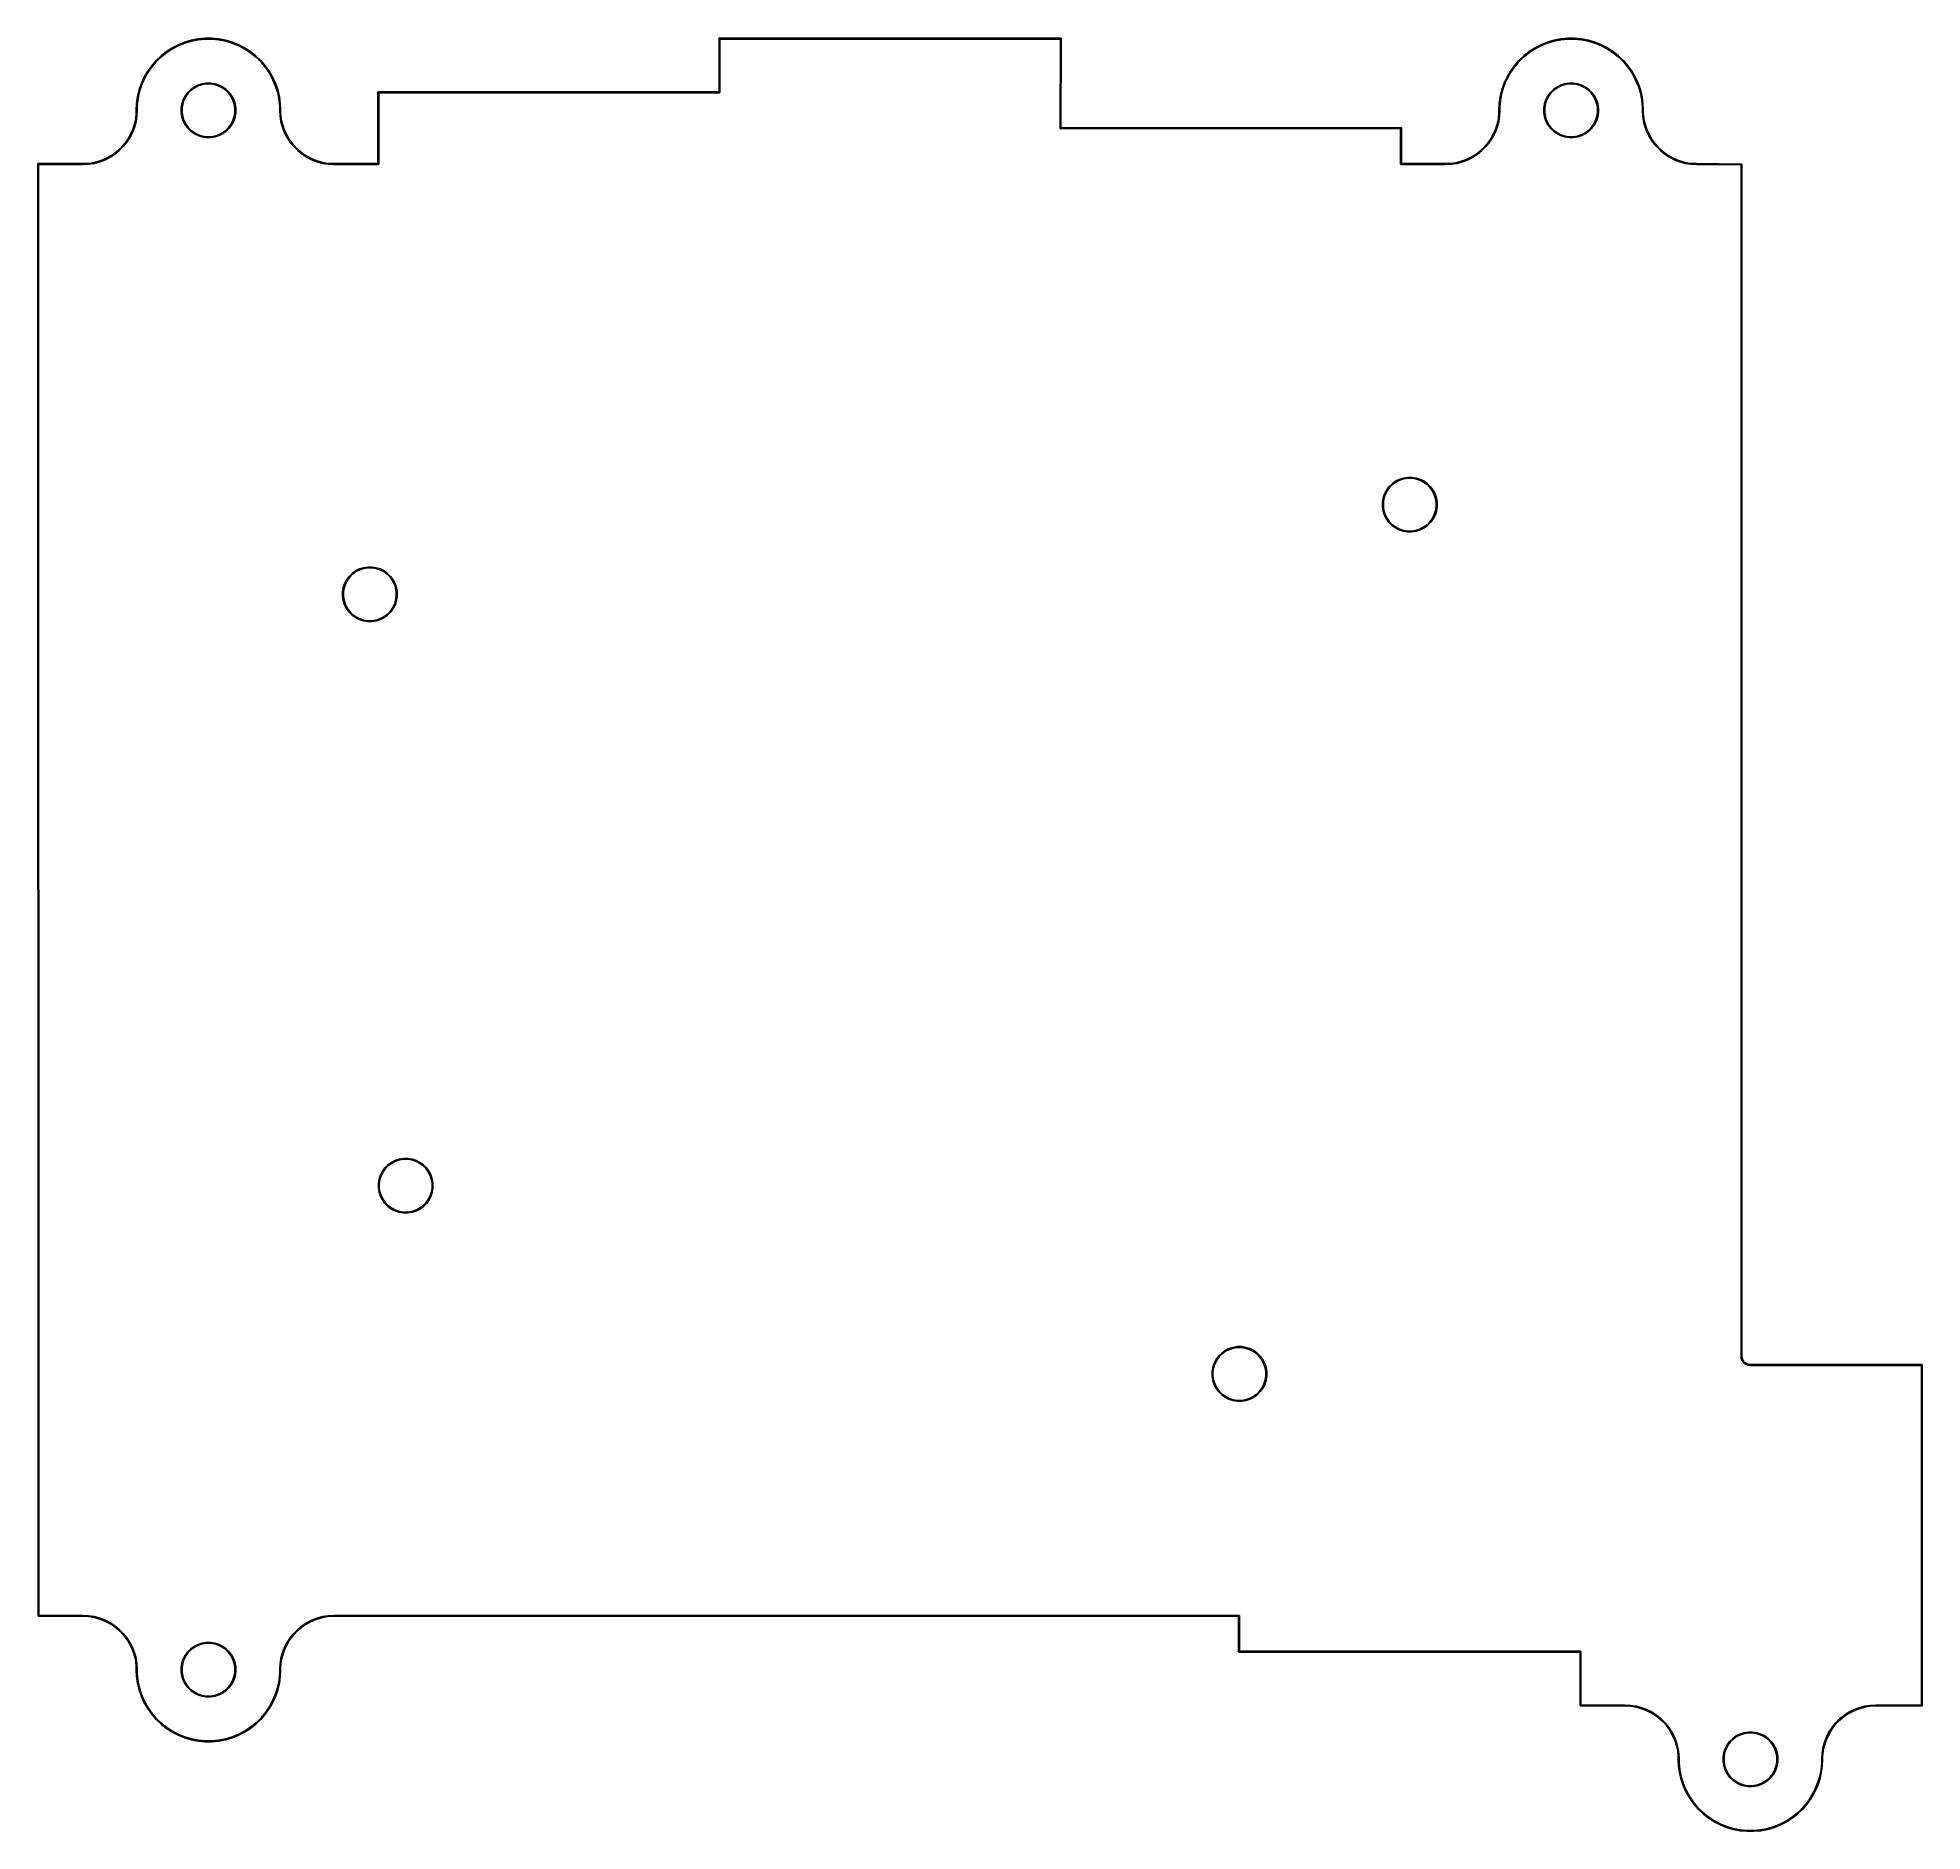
# Model space of a CAD drawing. Header units: millimetres. Extents: x 65 to 170, y -149 to -48.
import ezdxf

# ---------------------------------------------------------------- set-up
doc = ezdxf.new("R2010")
doc.units = ezdxf.units.MM
doc.layers.add('Edge.Cuts', color=254, linetype='CONTINUOUS', true_color=0xd0d2cd)

msp = doc.modelspace()

# ---------------------------------------------------------------- linework, layer by layer
at = {"layer": 'Edge.Cuts', "linetype": 'CONTINUOUS'}
for p, q in [((72.129239, -49.303399), (71.827334, -49.551167)), ((71.864186, -49.458108), (72.165271, -49.221332)), ((72.453977, -49.086417), (72.129239, -49.303399)), ((72.165271, -49.221332), (72.4875, -49.014248)), ((72.798419, -48.902309), (72.453977, -49.086417)), ((72.4875, -49.014248), (72.827955, -48.838731)), ((73.159248, -48.752849), (72.798419, -48.902309)), ((72.827955, -48.838731), (73.183551, -48.696372)), ((73.532989, -48.639475), (73.159248, -48.752849)), ((73.183551, -48.696372), (73.55107, -48.588458)), ((73.916043, -48.563281), (73.532989, -48.639475)), ((73.55107, -48.588458), (73.927183, -48.515969)), ((74.304721, -48.525), (73.916043, -48.563281)), ((73.927183, -48.515969), (74.308483, -48.479559)), ((74.695279, -48.525), (74.304721, -48.525)), ((74.308483, -48.479559), (74.691517, -48.479559)), ((74.691517, -48.479559), (75.072817, -48.515969)), ((75.083957, -48.563281), (74.695279, -48.525)), ((75.072817, -48.515969), (75.44893, -48.588458)), ((75.467011, -48.639475), (75.083957, -48.563281)), ((75.44893, -48.588458), (75.816449, -48.696372)), ((75.840752, -48.752849), (75.467011, -48.639475)), ((75.816449, -48.696372), (76.172045, -48.838731)), ((76.201581, -48.902309), (75.840752, -48.752849)), ((76.172045, -48.838731), (76.5125, -49.014248)), ((76.546023, -49.086417), (76.201581, -48.902309)), ((76.5125, -49.014248), (76.834729, -49.221332)), ((76.870761, -49.303399), (76.546023, -49.086417)), ((76.834729, -49.221332), (77.135814, -49.458108)), ((77.172666, -49.551167), (76.870761, -49.303399)), ((102.975, -48.47), (102.976903, -48.460433)), ((102.975, -51.475), (102.975, -48.47)), ((102.976903, -48.460433), (102.990433, -48.446903)), ((102.990433, -48.446903), (103.009567, -48.446903)), ((103.009567, -48.446903), (103.023097, -48.460433)), ((103.023097, -48.460433), (103.025, -48.47)), ((103.025, -48.47), (103.025, -48.475)), ((103.025, -48.475), (122.022325, -48.475)), ((103.025, -48.525), (103.025, -51.5)), ((122.01486, -48.525), (103.025, -48.525)), ((121.995, -53.4999), (122.01486, -48.525)), ((122.022325, -48.475), (122.030525, -48.466865)), ((122.030525, -48.466865), (122.049659, -48.466941)), ((122.065, -48.4901), (122.0451, -53.474986)), ((122.049659, -48.466941), (122.063135, -48.480525)), ((122.063135, -48.480525), (122.065, -48.4901)), ((148.129239, -49.303399), (147.827334, -49.551167)), ((147.864186, -49.458108), (148.165271, -49.221332)), ((148.453977, -49.086417), (148.129239, -49.303399)), ((148.165271, -49.221332), (148.4875, -49.014248)), ((148.798419, -48.902309), (148.453977, -49.086417)), ((148.4875, -49.014248), (148.827955, -48.838731)), ((149.159248, -48.752849), (148.798419, -48.902309)), ((148.827955, -48.838731), (149.183551, -48.696372)), ((149.532989, -48.639475), (149.159248, -48.752849)), ((149.183551, -48.696372), (149.55107, -48.588458)), ((149.916043, -48.563281), (149.532989, -48.639475)), ((149.55107, -48.588458), (149.927183, -48.515969)), ((150.304721, -48.525), (149.916043, -48.563281)), ((149.927183, -48.515969), (150.308483, -48.479559)), ((150.695279, -48.525), (150.304721, -48.525)), ((150.308483, -48.479559), (150.691517, -48.479559)), ((150.691517, -48.479559), (151.072817, -48.515969)), ((151.083957, -48.563281), (150.695279, -48.525)), ((151.072817, -48.515969), (151.44893, -48.588458)), ((151.467011, -48.639475), (151.083957, -48.563281)), ((151.44893, -48.588458), (151.816449, -48.696372)), ((151.840752, -48.752849), (151.467011, -48.639475)), ((151.816449, -48.696372), (152.172045, -48.838731)), ((152.201581, -48.902309), (151.840752, -48.752849)), ((152.172045, -48.838731), (152.5125, -49.014248)), ((152.546023, -49.086417), (152.201581, -48.902309)), ((152.5125, -49.014248), (152.834729, -49.221332)), ((152.870761, -49.303399), (152.546023, -49.086417)), ((152.834729, -49.221332), (153.135814, -49.458108)), ((153.172666, -49.551167), (152.870761, -49.303399)), ((70.922437, -50.655638), (71.113955, -50.323921)), ((71.303399, -50.129239), (71.086417, -50.453977)), ((71.113955, -50.323921), (71.336136, -50.01191)), ((71.551167, -49.827334), (71.303399, -50.129239)), ((71.336136, -50.01191), (71.58697, -49.722432)), ((71.827334, -49.551167), (71.551167, -49.827334)), ((71.58697, -49.722432), (71.864186, -49.458108)), ((77.135814, -49.458108), (77.41303, -49.722432)), ((77.448833, -49.827334), (77.172666, -49.551167)), ((77.41303, -49.722432), (77.663864, -50.01191)), ((77.696601, -50.129239), (77.448833, -49.827334)), ((77.663864, -50.01191), (77.886045, -50.323921)), ((77.913583, -50.453977), (77.696601, -50.129239)), ((77.886045, -50.323921), (78.077563, -50.655638)), ((146.922437, -50.655638), (147.113955, -50.323921)), ((147.303399, -50.129239), (147.086417, -50.453977)), ((147.113955, -50.323921), (147.336136, -50.01191)), ((147.551167, -49.827334), (147.303399, -50.129239)), ((147.336136, -50.01191), (147.58697, -49.722432)), ((147.827334, -49.551167), (147.551167, -49.827334)), ((147.58697, -49.722432), (147.864186, -49.458108)), ((153.135814, -49.458108), (153.41303, -49.722432)), ((153.448833, -49.827334), (153.172666, -49.551167)), ((153.41303, -49.722432), (153.663864, -50.01191)), ((153.696601, -50.129239), (153.448833, -49.827334)), ((153.663864, -50.01191), (153.886045, -50.323921)), ((153.913583, -50.453977), (153.696601, -50.129239)), ((153.886045, -50.323921), (154.077563, -50.655638)), ((70.547737, -51.738264), (70.638041, -51.366026)), ((70.638041, -51.366026), (70.763319, -51.004059)), ((70.752849, -51.159248), (70.639475, -51.532989)), ((70.902309, -50.798419), (70.752849, -51.159248)), ((70.763319, -51.004059), (70.922437, -50.655638)), ((71.086417, -50.453977), (70.902309, -50.798419)), ((73.340381, -51.509592), (73.509592, -51.340381)), ((73.539102, -51.374933), (73.374933, -51.539102)), ((73.509592, -51.340381), (73.70319, -51.199724)), ((73.726932, -51.238467), (73.539102, -51.374933)), ((73.70319, -51.199724), (73.916408, -51.091084)), ((73.933797, -51.133064), (73.726932, -51.238467)), ((73.916408, -51.091084), (74.143996, -51.017136)), ((74.154603, -51.061319), (73.933797, -51.133064)), ((74.143996, -51.017136), (74.38035, -50.979701)), ((74.383915, -51.025), (74.154603, -51.061319)), ((74.38035, -50.979701), (74.61965, -50.979701)), ((74.616085, -51.025), (74.383915, -51.025)), ((74.845397, -51.061319), (74.616085, -51.025)), ((74.61965, -50.979701), (74.856004, -51.017136)), ((75.066203, -51.133064), (74.845397, -51.061319)), ((74.856004, -51.017136), (75.083592, -51.091084)), ((75.273068, -51.238467), (75.066203, -51.133064)), ((75.083592, -51.091084), (75.29681, -51.199724)), ((75.460898, -51.374933), (75.273068, -51.238467)), ((75.29681, -51.199724), (75.490408, -51.340381)), ((75.625067, -51.539102), (75.460898, -51.374933)), ((75.490408, -51.340381), (75.659619, -51.509592)), ((78.097691, -50.798419), (77.913583, -50.453977)), ((78.077563, -50.655638), (78.236681, -51.004059)), ((78.247151, -51.159248), (78.097691, -50.798419)), ((78.236681, -51.004059), (78.361959, -51.366026)), ((78.360525, -51.532989), (78.247151, -51.159248)), ((78.361959, -51.366026), (78.452263, -51.738264)), ((83.945, -51.5), (83.946903, -51.490433)), ((83.945, -55.475), (83.945, -51.5)), ((83.946903, -51.490433), (83.960433, -51.476903)), ((83.960433, -51.476903), (83.97, -51.475)), ((83.97, -51.475), (102.975, -51.475)), ((103.025, -51.5), (103.023097, -51.509567)), ((146.547737, -51.738264), (146.638041, -51.366026)), ((146.638041, -51.366026), (146.763319, -51.004059)), ((146.752849, -51.159248), (146.639475, -51.532989)), ((146.902309, -50.798419), (146.752849, -51.159248)), ((146.763319, -51.004059), (146.922437, -50.655638)), ((147.086417, -50.453977), (146.902309, -50.798419)), ((149.340381, -51.509592), (149.509592, -51.340381)), ((149.539102, -51.374933), (149.374933, -51.539102)), ((149.509592, -51.340381), (149.70319, -51.199724)), ((149.726932, -51.238467), (149.539102, -51.374933)), ((149.70319, -51.199724), (149.916408, -51.091084)), ((149.933797, -51.133064), (149.726932, -51.238467)), ((149.916408, -51.091084), (150.143996, -51.017136)), ((150.154603, -51.061319), (149.933797, -51.133064)), ((150.143996, -51.017136), (150.38035, -50.979701)), ((150.383915, -51.025), (150.154603, -51.061319)), ((150.38035, -50.979701), (150.61965, -50.979701)), ((150.616085, -51.025), (150.383915, -51.025)), ((150.845397, -51.061319), (150.616085, -51.025)), ((150.61965, -50.979701), (150.856004, -51.017136)), ((151.066203, -51.133064), (150.845397, -51.061319)), ((150.856004, -51.017136), (151.083592, -51.091084)), ((151.273068, -51.238467), (151.066203, -51.133064)), ((151.083592, -51.091084), (151.29681, -51.199724)), ((151.460898, -51.374933), (151.273068, -51.238467)), ((151.29681, -51.199724), (151.490408, -51.340381)), ((151.625067, -51.539102), (151.460898, -51.374933)), ((151.490408, -51.340381), (151.659619, -51.509592)), ((154.097691, -50.798419), (153.913583, -50.453977)), ((154.077563, -50.655638), (154.236681, -51.004059)), ((154.247151, -51.159248), (154.097691, -50.798419)), ((154.236681, -51.004059), (154.361959, -51.366026)), ((154.360525, -51.532989), (154.247151, -51.159248)), ((154.361959, -51.366026), (154.452263, -51.738264)), ((70.475, -52.5), (70.493226, -52.117399)), ((70.475, -52.655913), (70.475, -52.5)), ((70.493226, -52.117399), (70.547737, -51.738264)), ((70.525, -52.5), (70.508429, -52.816199)), ((70.563281, -51.916043), (70.525, -52.304721)), ((70.525, -52.304721), (70.525, -52.5)), ((70.639475, -51.532989), (70.563281, -51.916043)), ((72.979701, -52.38035), (73.017136, -52.143996)), ((72.979701, -52.383915), (72.979701, -52.38035)), ((72.979701, -52.61965), (72.979701, -52.383915)), ((73.017136, -52.143996), (73.091084, -51.916408)), ((73.061319, -52.154603), (73.025, -52.383915)), ((73.025, -52.383915), (73.025, -52.616085)), ((73.133064, -51.933797), (73.061319, -52.154603)), ((73.091084, -51.916408), (73.199724, -51.70319)), ((73.238467, -51.726932), (73.133064, -51.933797)), ((73.199724, -51.70319), (73.340381, -51.509592)), ((73.374933, -51.539102), (73.238467, -51.726932)), ((75.761533, -51.726932), (75.625067, -51.539102)), ((75.659619, -51.509592), (75.800276, -51.70319)), ((75.866936, -51.933797), (75.761533, -51.726932)), ((75.800276, -51.70319), (75.908916, -51.916408)), ((75.938681, -52.154603), (75.866936, -51.933797)), ((75.908916, -51.916408), (75.982864, -52.143996)), ((75.975, -52.383915), (75.938681, -52.154603)), ((75.975, -52.616085), (75.975, -52.383915)), ((75.982864, -52.143996), (76.020299, -52.38035)), ((76.020299, -52.38035), (76.020299, -52.61965)), ((78.436719, -51.916043), (78.360525, -51.532989)), ((78.475, -52.304721), (78.436719, -51.916043)), ((78.452263, -51.738264), (78.506774, -52.117399)), ((78.475, -52.5), (78.475, -52.304721)), ((78.491571, -52.816199), (78.475, -52.5)), ((78.506774, -52.117399), (78.525, -52.5)), ((78.525, -52.5), (78.525, -52.655913)), ((103, -51.525), (83.995, -51.525)), ((83.995, -51.525), (83.995, -55.5)), ((103.009567, -51.523097), (103, -51.525)), ((103.023097, -51.509567), (103.009567, -51.523097)), ((146.475, -52.5), (146.493226, -52.117399)), ((146.475, -52.655913), (146.475, -52.5)), ((146.493226, -52.117399), (146.547737, -51.738264)), ((146.525, -52.5), (146.508429, -52.816199)), ((146.563281, -51.916043), (146.525, -52.304721)), ((146.525, -52.304721), (146.525, -52.5)), ((146.639475, -51.532989), (146.563281, -51.916043)), ((148.979701, -52.38035), (149.017136, -52.143996)), ((148.979701, -52.383915), (148.979701, -52.38035)), ((148.979701, -52.61965), (148.979701, -52.383915)), ((149.017136, -52.143996), (149.091084, -51.916408)), ((149.061319, -52.154603), (149.025, -52.383915)), ((149.025, -52.383915), (149.025, -52.616085)), ((149.133064, -51.933797), (149.061319, -52.154603)), ((149.091084, -51.916408), (149.199724, -51.70319)), ((149.238467, -51.726932), (149.133064, -51.933797)), ((149.199724, -51.70319), (149.340381, -51.509592)), ((149.374933, -51.539102), (149.238467, -51.726932)), ((151.761533, -51.726932), (151.625067, -51.539102)), ((151.659619, -51.509592), (151.800276, -51.70319)), ((151.866936, -51.933797), (151.761533, -51.726932)), ((151.800276, -51.70319), (151.908916, -51.916408)), ((151.938681, -52.154603), (151.866936, -51.933797)), ((151.908916, -51.916408), (151.982864, -52.143996)), ((151.975, -52.383915), (151.938681, -52.154603)), ((151.975, -52.616085), (151.975, -52.383915)), ((151.982864, -52.143996), (152.020299, -52.38035)), ((152.020299, -52.38035), (152.020299, -52.61965)), ((154.436719, -51.916043), (154.360525, -51.532989)), ((154.475, -52.304721), (154.436719, -51.916043)), ((154.452263, -51.738264), (154.506774, -52.117399)), ((154.475, -52.5), (154.475, -52.304721)), ((154.491571, -52.816199), (154.475, -52.5)), ((154.506774, -52.117399), (154.525, -52.5)), ((154.525, -52.5), (154.525, -52.655913)), ((70.154382, -53.852475), (70.281213, -53.567608)), ((70.376946, -53.434776), (70.263475, -53.730378)), ((70.281213, -53.567608), (70.377573, -53.271043)), ((70.458896, -53.128933), (70.376946, -53.434776)), ((70.377573, -53.271043), (70.442405, -52.966031)), ((70.442405, -52.966031), (70.475, -52.655913)), ((70.508429, -52.816199), (70.458896, -53.128933)), ((73.017136, -52.856004), (72.979701, -52.61965)), ((73.091084, -53.083592), (73.017136, -52.856004)), ((73.025, -52.616085), (73.061319, -52.845397)), ((73.061319, -52.845397), (73.133064, -53.066203)), ((73.199724, -53.29681), (73.091084, -53.083592)), ((73.133064, -53.066203), (73.238467, -53.273068)), ((73.340381, -53.490408), (73.199724, -53.29681)), ((73.238467, -53.273068), (73.374933, -53.460898)), ((73.509592, -53.659619), (73.340381, -53.490408)), ((73.374933, -53.460898), (73.539102, -53.625067)), ((75.460898, -53.625067), (75.625067, -53.460898)), ((75.659619, -53.490408), (75.490408, -53.659619)), ((75.625067, -53.460898), (75.761533, -53.273068)), ((75.800276, -53.29681), (75.659619, -53.490408)), ((75.761533, -53.273068), (75.866936, -53.066203)), ((75.908916, -53.083592), (75.800276, -53.29681)), ((75.866936, -53.066203), (75.938681, -52.845397)), ((75.982864, -52.856004), (75.908916, -53.083592)), ((75.938681, -52.845397), (75.975, -52.616085)), ((76.020299, -52.61965), (75.982864, -52.856004)), ((78.541104, -53.128933), (78.491571, -52.816199)), ((78.525, -52.655913), (78.557595, -52.966031)), ((78.623054, -53.434776), (78.541104, -53.128933)), ((78.557595, -52.966031), (78.622427, -53.271043)), ((78.622427, -53.271043), (78.718787, -53.567608)), ((78.736525, -53.730378), (78.623054, -53.434776)), ((78.718787, -53.567608), (78.845618, -53.852475)), ((121.996865, -53.509475), (121.995, -53.4999)), ((121.996907, -53.509518), (121.996865, -53.509475)), ((121.996908, -53.509579), (121.996907, -53.509518)), ((122.003611, -53.516275), (121.996908, -53.509579)), ((122.010341, -53.523059), (122.003611, -53.516275)), ((122.010402, -53.523059), (122.010341, -53.523059)), ((122.010445, -53.523102), (122.010402, -53.523059)), ((122.020013, -53.525), (122.010445, -53.523102)), ((140.985, -53.515013), (122.020013, -53.525)), ((122.0451, -53.474986), (141.009987, -53.465)), ((140.985, -55.5), (140.985, -53.515013)), ((141.009987, -53.465), (141.019555, -53.466898)), ((141.019555, -53.466898), (141.01956, -53.466903)), ((141.01956, -53.466903), (141.019567, -53.466903)), ((141.019567, -53.466903), (141.026323, -53.473659)), ((141.026323, -53.473659), (141.033092, -53.480421)), ((141.033092, -53.480421), (141.033092, -53.480428)), ((141.033092, -53.480428), (141.033097, -53.480433)), ((141.033097, -53.480433), (141.035, -53.49)), ((141.035, -53.49), (141.035, -55.475)), ((146.154382, -53.852475), (146.281213, -53.567608)), ((146.376946, -53.434776), (146.263475, -53.730378)), ((146.281213, -53.567608), (146.377573, -53.271043)), ((146.458896, -53.128933), (146.376946, -53.434776)), ((146.377573, -53.271043), (146.442405, -52.966031)), ((146.442405, -52.966031), (146.475, -52.655913)), ((146.508429, -52.816199), (146.458896, -53.128933)), ((149.017136, -52.856004), (148.979701, -52.61965)), ((149.091084, -53.083592), (149.017136, -52.856004)), ((149.025, -52.616085), (149.061319, -52.845397)), ((149.061319, -52.845397), (149.133064, -53.066203)), ((149.199724, -53.29681), (149.091084, -53.083592)), ((149.133064, -53.066203), (149.238467, -53.273068)), ((149.340381, -53.490408), (149.199724, -53.29681)), ((149.238467, -53.273068), (149.374933, -53.460898)), ((149.509592, -53.659619), (149.340381, -53.490408)), ((149.374933, -53.460898), (149.539102, -53.625067)), ((151.460898, -53.625067), (151.625067, -53.460898)), ((151.659619, -53.490408), (151.490408, -53.659619)), ((151.625067, -53.460898), (151.761533, -53.273068)), ((151.800276, -53.29681), (151.659619, -53.490408)), ((151.761533, -53.273068), (151.866936, -53.066203)), ((151.908916, -53.083592), (151.800276, -53.29681)), ((151.866936, -53.066203), (151.938681, -52.845397)), ((151.982864, -52.856004), (151.908916, -53.083592)), ((151.938681, -52.845397), (151.975, -52.616085)), ((152.020299, -52.61965), (151.982864, -52.856004)), ((154.541104, -53.128933), (154.491571, -52.816199)), ((154.525, -52.655913), (154.557595, -52.966031)), ((154.623054, -53.434776), (154.541104, -53.128933)), ((154.557595, -52.966031), (154.622427, -53.271043)), ((154.622427, -53.271043), (154.718787, -53.567608)), ((154.736525, -53.730378), (154.623054, -53.434776)), ((154.718787, -53.567608), (154.845618, -53.852475)), ((69.374797, -54.815182), (69.606529, -54.606529)), ((69.748013, -54.52412), (69.52412, -54.748013)), ((69.606529, -54.606529), (69.815182, -54.374797)), ((69.947276, -54.27805), (69.748013, -54.52412)), ((69.815182, -54.374797), (69.998469, -54.122525)), ((70.119726, -54.0125), (69.947276, -54.27805)), ((69.998469, -54.122525), (70.154382, -53.852475)), ((70.263475, -53.730378), (70.119726, -54.0125)), ((73.70319, -53.800276), (73.509592, -53.659619)), ((73.539102, -53.625067), (73.726932, -53.761533)), ((73.916408, -53.908916), (73.70319, -53.800276)), ((73.726932, -53.761533), (73.933797, -53.866936)), ((74.143996, -53.982864), (73.916408, -53.908916)), ((73.933797, -53.866936), (74.154603, -53.938681)), ((74.38035, -54.020299), (74.143996, -53.982864)), ((74.154603, -53.938681), (74.383915, -53.975)), ((74.61965, -54.020299), (74.38035, -54.020299)), ((74.383915, -53.975), (74.616085, -53.975)), ((74.616085, -53.975), (74.845397, -53.938681)), ((74.856004, -53.982864), (74.61965, -54.020299)), ((74.845397, -53.938681), (75.066203, -53.866936)), ((75.083592, -53.908916), (74.856004, -53.982864)), ((75.066203, -53.866936), (75.273068, -53.761533)), ((75.29681, -53.800276), (75.083592, -53.908916)), ((75.273068, -53.761533), (75.460898, -53.625067)), ((75.490408, -53.659619), (75.29681, -53.800276)), ((78.880274, -54.0125), (78.736525, -53.730378)), ((78.845618, -53.852475), (79.001531, -54.122525)), ((79.052724, -54.27805), (78.880274, -54.0125)), ((79.001531, -54.122525), (79.184818, -54.374797)), ((79.251987, -54.52412), (79.052724, -54.27805)), ((79.184818, -54.374797), (79.393471, -54.606529)), ((79.47588, -54.748013), (79.251987, -54.52412)), ((79.393471, -54.606529), (79.625203, -54.815182)), ((145.374797, -54.815182), (145.606529, -54.606529)), ((145.748013, -54.52412), (145.52412, -54.748013)), ((145.606529, -54.606529), (145.815182, -54.374797)), ((145.947276, -54.27805), (145.748013, -54.52412)), ((145.815182, -54.374797), (145.998469, -54.122525)), ((146.119726, -54.0125), (145.947276, -54.27805)), ((145.998469, -54.122525), (146.154382, -53.852475)), ((146.263475, -53.730378), (146.119726, -54.0125)), ((149.70319, -53.800276), (149.509592, -53.659619)), ((149.539102, -53.625067), (149.726932, -53.761533)), ((149.916408, -53.908916), (149.70319, -53.800276)), ((149.726932, -53.761533), (149.933797, -53.866936)), ((150.143996, -53.982864), (149.916408, -53.908916)), ((149.933797, -53.866936), (150.154603, -53.938681)), ((150.38035, -54.020299), (150.143996, -53.982864)), ((150.154603, -53.938681), (150.383915, -53.975)), ((150.61965, -54.020299), (150.38035, -54.020299)), ((150.383915, -53.975), (150.616085, -53.975)), ((150.616085, -53.975), (150.845397, -53.938681)), ((150.856004, -53.982864), (150.61965, -54.020299)), ((150.845397, -53.938681), (151.066203, -53.866936)), ((151.083592, -53.908916), (150.856004, -53.982864)), ((151.066203, -53.866936), (151.273068, -53.761533)), ((151.29681, -53.800276), (151.083592, -53.908916)), ((151.273068, -53.761533), (151.460898, -53.625067)), ((151.490408, -53.659619), (151.29681, -53.800276)), ((154.880274, -54.0125), (154.736525, -53.730378)), ((154.845618, -53.852475), (155.001531, -54.122525)), ((155.052724, -54.27805), (154.880274, -54.0125)), ((155.001531, -54.122525), (155.184818, -54.374797)), ((155.251987, -54.52412), (155.052724, -54.27805)), ((155.184818, -54.374797), (155.393471, -54.606529)), ((155.47588, -54.748013), (155.251987, -54.52412)), ((155.393471, -54.606529), (155.625203, -54.815182)), ((64.975, -55.490006), (64.976901, -55.480439)), ((64.995, -136.500006), (64.975, -55.490006)), ((64.976901, -55.480439), (64.97694, -55.480399)), ((64.97694, -55.480399), (64.976941, -55.480341)), ((64.976941, -55.480341), (64.983728, -55.473607)), ((64.983728, -55.473607), (64.990427, -55.466905)), ((64.990427, -55.466905), (64.990484, -55.466904)), ((64.990484, -55.466904), (64.990525, -55.466865)), ((64.990525, -55.466865), (65.0001, -55.465)), ((65.0001, -55.465), (67.5001, -55.475)), ((67.4999, -55.525), (65.025006, -55.5151)), ((65.025006, -55.5151), (65.044994, -136.475)), ((67.499962, -55.524987), (67.4999, -55.525)), ((67.5, -55.525), (67.499962, -55.524987)), ((67.816199, -55.508429), (67.5, -55.525)), ((67.5001, -55.475), (67.655913, -55.475)), ((67.655913, -55.475), (67.966031, -55.442405)), ((68.128933, -55.458896), (67.816199, -55.508429)), ((67.966031, -55.442405), (68.271043, -55.377573)), ((68.434776, -55.376946), (68.128933, -55.458896)), ((68.271043, -55.377573), (68.567608, -55.281213)), ((68.730378, -55.263475), (68.434776, -55.376946)), ((68.567608, -55.281213), (68.852475, -55.154382)), ((69.0125, -55.119726), (68.730378, -55.263475)), ((68.852475, -55.154382), (69.122525, -54.998469)), ((69.27805, -54.947276), (69.0125, -55.119726)), ((69.122525, -54.998469), (69.374797, -54.815182)), ((69.52412, -54.748013), (69.27805, -54.947276)), ((79.72195, -54.947276), (79.47588, -54.748013)), ((79.625203, -54.815182), (79.877475, -54.998469)), ((79.9875, -55.119726), (79.72195, -54.947276)), ((79.877475, -54.998469), (80.147525, -55.154382)), ((80.269622, -55.263475), (79.9875, -55.119726)), ((80.147525, -55.154382), (80.432392, -55.281213)), ((80.565224, -55.376946), (80.269622, -55.263475)), ((80.432392, -55.281213), (80.728957, -55.377573)), ((80.871067, -55.458896), (80.565224, -55.376946)), ((80.728957, -55.377573), (81.033969, -55.442405)), ((81.183801, -55.508429), (80.871067, -55.458896)), ((81.033969, -55.442405), (81.344087, -55.475)), ((81.5, -55.525), (81.183801, -55.508429)), ((81.344087, -55.475), (81.5, -55.475)), ((81.5, -55.475), (83.945, -55.475)), ((83.97, -55.525), (81.5, -55.525)), ((83.979567, -55.523097), (83.97, -55.525)), ((83.993097, -55.509567), (83.979567, -55.523097)), ((83.995, -55.5), (83.993097, -55.509567)), ((140.986903, -55.509567), (140.985, -55.5)), ((141.000433, -55.523097), (140.986903, -55.509567)), ((141.01, -55.525), (141.000433, -55.523097)), ((143.5, -55.525), (141.01, -55.525)), ((141.035, -55.475), (143.5, -55.475)), ((143.5, -55.475), (143.655913, -55.475)), ((143.816199, -55.508429), (143.5, -55.525)), ((143.655913, -55.475), (143.966031, -55.442405)), ((144.128933, -55.458896), (143.816199, -55.508429)), ((143.966031, -55.442405), (144.271043, -55.377573)), ((144.434776, -55.376946), (144.128933, -55.458896)), ((144.271043, -55.377573), (144.567608, -55.281213)), ((144.730378, -55.263475), (144.434776, -55.376946)), ((144.567608, -55.281213), (144.852475, -55.154382)), ((145.0125, -55.119726), (144.730378, -55.263475)), ((144.852475, -55.154382), (145.122525, -54.998469)), ((145.27805, -54.947276), (145.0125, -55.119726)), ((145.122525, -54.998469), (145.374797, -54.815182)), ((145.52412, -54.748013), (145.27805, -54.947276)), ((155.72195, -54.947276), (155.47588, -54.748013)), ((155.625203, -54.815182), (155.877475, -54.998469)), ((155.9875, -55.119726), (155.72195, -54.947276)), ((155.877475, -54.998469), (156.147525, -55.154382)), ((156.269622, -55.263475), (155.9875, -55.119726)), ((156.147525, -55.154382), (156.432392, -55.281213)), ((156.565224, -55.376946), (156.269622, -55.263475)), ((156.432392, -55.281213), (156.728957, -55.377573)), ((156.871067, -55.458896), (156.565224, -55.376946)), ((156.728957, -55.377573), (157.033969, -55.442405)), ((157.183801, -55.508429), (156.871067, -55.458896)), ((157.033969, -55.442405), (157.344087, -55.475)), ((157.499738, -55.524986), (157.183801, -55.508429)), ((157.344087, -55.475), (157.5, -55.475)), ((157.4998, -55.524999), (157.499738, -55.524986)), ((159.975, -55.5448), (157.4998, -55.524999)), ((157.5, -55.475), (157.500075, -55.475024)), ((157.500075, -55.475024), (157.5002, -55.475001)), ((157.5002, -55.475001), (160.0002, -55.495001)), ((159.975, -119.5), (159.975, -55.5448)), ((160.0002, -55.495001), (160.009379, -55.496903)), ((160.009379, -55.496903), (160.009567, -55.496903)), ((160.009567, -55.496903), (160.009616, -55.496952)), ((160.009616, -55.496952), (160.009751, -55.49698)), ((160.009751, -55.49698), (160.016399, -55.503735)), ((160.016399, -55.503735), (160.023097, -55.510433)), ((160.023097, -55.510433), (160.023123, -55.510568)), ((160.023123, -55.510568), (160.023173, -55.510618)), ((160.023173, -55.510618), (160.023171, -55.510807)), ((160.023171, -55.510807), (160.025, -55.52)), ((160.025, -55.52), (160.025, -119.5)), ((140.199724, -73.70319), (140.340381, -73.509592)), ((140.374933, -73.539102), (140.238467, -73.726932)), ((140.340381, -73.509592), (140.509592, -73.340381)), ((140.539102, -73.374933), (140.374933, -73.539102)), ((140.509592, -73.340381), (140.70319, -73.199724)), ((140.726932, -73.238467), (140.539102, -73.374933)), ((140.70319, -73.199724), (140.916408, -73.091084)), ((140.933797, -73.133064), (140.726932, -73.238467)), ((140.916408, -73.091084), (141.143996, -73.017136)), ((141.154603, -73.061319), (140.933797, -73.133064)), ((141.143996, -73.017136), (141.38035, -72.979701)), ((141.383915, -73.025), (141.154603, -73.061319)), ((141.38035, -72.979701), (141.61965, -72.979701)), ((141.616085, -73.025), (141.383915, -73.025)), ((141.845397, -73.061319), (141.616085, -73.025)), ((141.61965, -72.979701), (141.856004, -73.017136)), ((142.066203, -73.133064), (141.845397, -73.061319)), ((141.856004, -73.017136), (142.083592, -73.091084)), ((142.273068, -73.238467), (142.066203, -73.133064)), ((142.083592, -73.091084), (142.29681, -73.199724)), ((142.460898, -73.374933), (142.273068, -73.238467)), ((142.29681, -73.199724), (142.490408, -73.340381)), ((142.625067, -73.539102), (142.460898, -73.374933)), ((142.490408, -73.340381), (142.659619, -73.509592)), ((142.761533, -73.726932), (142.625067, -73.539102)), ((142.659619, -73.509592), (142.800276, -73.70319)), ((139.979701, -74.38035), (140.017136, -74.143996)), ((139.979701, -74.383915), (139.979701, -74.38035)), ((139.979701, -74.61965), (139.979701, -74.383915)), ((140.017136, -74.856004), (139.979701, -74.61965)), ((140.017136, -74.143996), (140.091084, -73.916408)), ((140.061319, -74.154603), (140.025, -74.383915)), ((140.025, -74.383915), (140.025, -74.616085)), ((140.025, -74.616085), (140.061319, -74.845397)), ((140.133064, -73.933797), (140.061319, -74.154603)), ((140.091084, -73.916408), (140.199724, -73.70319)), ((140.238467, -73.726932), (140.133064, -73.933797)), ((142.866936, -73.933797), (142.761533, -73.726932)), ((142.800276, -73.70319), (142.908916, -73.916408)), ((142.938681, -74.154603), (142.866936, -73.933797)), ((142.908916, -73.916408), (142.982864, -74.143996)), ((142.975, -74.383915), (142.938681, -74.154603)), ((142.938681, -74.845397), (142.975, -74.616085)), ((142.975, -74.616085), (142.975, -74.383915)), ((142.982864, -74.143996), (143.020299, -74.38035)), ((143.020299, -74.61965), (142.982864, -74.856004)), ((143.020299, -74.38035), (143.020299, -74.61965)), ((140.091084, -75.083592), (140.017136, -74.856004)), ((140.061319, -74.845397), (140.133064, -75.066203)), ((140.199724, -75.29681), (140.091084, -75.083592)), ((140.133064, -75.066203), (140.238467, -75.273068)), ((140.340381, -75.490408), (140.199724, -75.29681)), ((140.238467, -75.273068), (140.374933, -75.460898)), ((140.509592, -75.659619), (140.340381, -75.490408)), ((140.374933, -75.460898), (140.539102, -75.625067)), ((140.70319, -75.800276), (140.509592, -75.659619)), ((140.539102, -75.625067), (140.726932, -75.761533)), ((142.273068, -75.761533), (142.460898, -75.625067)), ((142.490408, -75.659619), (142.29681, -75.800276)), ((142.460898, -75.625067), (142.625067, -75.460898)), ((142.659619, -75.490408), (142.490408, -75.659619)), ((142.625067, -75.460898), (142.761533, -75.273068)), ((142.800276, -75.29681), (142.659619, -75.490408)), ((142.761533, -75.273068), (142.866936, -75.066203)), ((142.908916, -75.083592), (142.800276, -75.29681)), ((142.866936, -75.066203), (142.938681, -74.845397)), ((142.982864, -74.856004), (142.908916, -75.083592)), ((140.916408, -75.908916), (140.70319, -75.800276)), ((140.726932, -75.761533), (140.933797, -75.866936)), ((141.143996, -75.982864), (140.916408, -75.908916)), ((140.933797, -75.866936), (141.154603, -75.938681)), ((141.38035, -76.020299), (141.143996, -75.982864)), ((141.154603, -75.938681), (141.383915, -75.975)), ((141.61965, -76.020299), (141.38035, -76.020299)), ((141.383915, -75.975), (141.616085, -75.975)), ((141.616085, -75.975), (141.845397, -75.938681)), ((141.856004, -75.982864), (141.61965, -76.020299)), ((141.845397, -75.938681), (142.066203, -75.866936)), ((142.083592, -75.908916), (141.856004, -75.982864)), ((142.066203, -75.866936), (142.273068, -75.761533)), ((142.29681, -75.800276), (142.083592, -75.908916)), ((82.091084, -78.916408), (82.199724, -78.70319)), ((82.238467, -78.726932), (82.133064, -78.933797)), ((82.199724, -78.70319), (82.340381, -78.509592)), ((82.374933, -78.539102), (82.238467, -78.726932)), ((82.340381, -78.509592), (82.509592, -78.340381)), ((82.539102, -78.374933), (82.374933, -78.539102)), ((82.509592, -78.340381), (82.70319, -78.199724)), ((82.726932, -78.238467), (82.539102, -78.374933)), ((82.70319, -78.199724), (82.916408, -78.091084)), ((82.933797, -78.133064), (82.726932, -78.238467)), ((82.916408, -78.091084), (83.143996, -78.017136)), ((83.154603, -78.061319), (82.933797, -78.133064)), ((83.143996, -78.017136), (83.38035, -77.979701)), ((83.383915, -78.025), (83.154603, -78.061319)), ((83.38035, -77.979701), (83.61965, -77.979701)), ((83.616085, -78.025), (83.383915, -78.025)), ((83.845397, -78.061319), (83.616085, -78.025)), ((83.61965, -77.979701), (83.856004, -78.017136)), ((84.066203, -78.133064), (83.845397, -78.061319)), ((83.856004, -78.017136), (84.083592, -78.091084)), ((84.273068, -78.238467), (84.066203, -78.133064)), ((84.083592, -78.091084), (84.29681, -78.199724)), ((84.460898, -78.374933), (84.273068, -78.238467)), ((84.29681, -78.199724), (84.490408, -78.340381)), ((84.625067, -78.539102), (84.460898, -78.374933)), ((84.490408, -78.340381), (84.659619, -78.509592)), ((84.761533, -78.726932), (84.625067, -78.539102)), ((84.659619, -78.509592), (84.800276, -78.70319)), ((84.866936, -78.933797), (84.761533, -78.726932)), ((84.800276, -78.70319), (84.908916, -78.916408)), ((81.979701, -79.38035), (82.017136, -79.143996)), ((81.979701, -79.383915), (81.979701, -79.38035)), ((81.979701, -79.61965), (81.979701, -79.383915)), ((82.017136, -79.856004), (81.979701, -79.61965)), ((82.017136, -79.143996), (82.091084, -78.916408)), ((82.091084, -80.083592), (82.017136, -79.856004)), ((82.061319, -79.154603), (82.025, -79.383915)), ((82.025, -79.383915), (82.025, -79.616085)), ((82.025, -79.616085), (82.061319, -79.845397)), ((82.133064, -78.933797), (82.061319, -79.154603)), ((82.061319, -79.845397), (82.133064, -80.066203)), ((84.938681, -79.154603), (84.866936, -78.933797)), ((84.866936, -80.066203), (84.938681, -79.845397)), ((84.908916, -78.916408), (84.982864, -79.143996)), ((84.982864, -79.856004), (84.908916, -80.083592)), ((84.975, -79.383915), (84.938681, -79.154603)), ((84.938681, -79.845397), (84.975, -79.616085)), ((84.975, -79.616085), (84.975, -79.383915)), ((84.982864, -79.143996), (85.020299, -79.38035)), ((85.020299, -79.61965), (84.982864, -79.856004)), ((85.020299, -79.38035), (85.020299, -79.61965)), ((82.199724, -80.29681), (82.091084, -80.083592)), ((82.133064, -80.066203), (82.238467, -80.273068)), ((82.340381, -80.490408), (82.199724, -80.29681)), ((82.238467, -80.273068), (82.374933, -80.460898)), ((82.509592, -80.659619), (82.340381, -80.490408)), ((82.374933, -80.460898), (82.539102, -80.625067)), ((82.70319, -80.800276), (82.509592, -80.659619)), ((82.539102, -80.625067), (82.726932, -80.761533)), ((82.916408, -80.908916), (82.70319, -80.800276)), ((82.726932, -80.761533), (82.933797, -80.866936)), ((83.143996, -80.982864), (82.916408, -80.908916)), ((82.933797, -80.866936), (83.154603, -80.938681)), ((83.845397, -80.938681), (84.066203, -80.866936)), ((84.083592, -80.908916), (83.856004, -80.982864)), ((84.066203, -80.866936), (84.273068, -80.761533)), ((84.29681, -80.800276), (84.083592, -80.908916)), ((84.273068, -80.761533), (84.460898, -80.625067)), ((84.490408, -80.659619), (84.29681, -80.800276)), ((84.460898, -80.625067), (84.625067, -80.460898)), ((84.659619, -80.490408), (84.490408, -80.659619)), ((84.625067, -80.460898), (84.761533, -80.273068)), ((84.800276, -80.29681), (84.659619, -80.490408)), ((84.761533, -80.273068), (84.866936, -80.066203)), ((84.908916, -80.083592), (84.800276, -80.29681)), ((83.38035, -81.020299), (83.143996, -80.982864)), ((83.154603, -80.938681), (83.383915, -80.975)), ((83.61965, -81.020299), (83.38035, -81.020299)), ((83.383915, -80.975), (83.616085, -80.975)), ((83.616085, -80.975), (83.845397, -80.938681)), ((83.856004, -80.982864), (83.61965, -81.020299)), ((84.340381, -111.509592), (84.509592, -111.340381)), ((84.539102, -111.374933), (84.374933, -111.539102)), ((84.509592, -111.340381), (84.70319, -111.199724)), ((84.726932, -111.238467), (84.539102, -111.374933)), ((84.70319, -111.199724), (84.916408, -111.091084)), ((84.933797, -111.133064), (84.726932, -111.238467)), ((84.916408, -111.091084), (85.143996, -111.017136)), ((85.154603, -111.061319), (84.933797, -111.133064)), ((85.143996, -111.017136), (85.38035, -110.979701)), ((85.383915, -111.025), (85.154603, -111.061319)), ((85.38035, -110.979701), (85.61965, -110.979701)), ((85.616085, -111.025), (85.383915, -111.025)), ((85.845397, -111.061319), (85.616085, -111.025)), ((85.61965, -110.979701), (85.856004, -111.017136)), ((86.066203, -111.133064), (85.845397, -111.061319)), ((85.856004, -111.017136), (86.083592, -111.091084)), ((86.273068, -111.238467), (86.066203, -111.133064)), ((86.083592, -111.091084), (86.29681, -111.199724)), ((86.460898, -111.374933), (86.273068, -111.238467)), ((86.29681, -111.199724), (86.490408, -111.340381)), ((86.625067, -111.539102), (86.460898, -111.374933)), ((86.490408, -111.340381), (86.659619, -111.509592)), ((83.979701, -112.38035), (84.017136, -112.143996)), ((83.979701, -112.383915), (83.979701, -112.38035)), ((83.979701, -112.61965), (83.979701, -112.383915)), ((84.017136, -112.143996), (84.091084, -111.916408)), ((84.061319, -112.154603), (84.025, -112.383915)), ((84.025, -112.383915), (84.025, -112.616085)), ((84.133064, -111.933797), (84.061319, -112.154603)), ((84.091084, -111.916408), (84.199724, -111.70319)), ((84.238467, -111.726932), (84.133064, -111.933797)), ((84.199724, -111.70319), (84.340381, -111.509592)), ((84.374933, -111.539102), (84.238467, -111.726932)), ((86.761533, -111.726932), (86.625067, -111.539102)), ((86.659619, -111.509592), (86.800276, -111.70319)), ((86.866936, -111.933797), (86.761533, -111.726932)), ((86.800276, -111.70319), (86.908916, -111.916408)), ((86.938681, -112.154603), (86.866936, -111.933797)), ((86.908916, -111.916408), (86.982864, -112.143996)), ((86.975, -112.383915), (86.938681, -112.154603)), ((86.975, -112.616085), (86.975, -112.383915)), ((86.982864, -112.143996), (87.020299, -112.38035)), ((87.020299, -112.38035), (87.020299, -112.61965)), ((84.017136, -112.856004), (83.979701, -112.61965)), ((84.091084, -113.083592), (84.017136, -112.856004)), ((84.025, -112.616085), (84.061319, -112.845397)), ((84.061319, -112.845397), (84.133064, -113.066203)), ((84.199724, -113.29681), (84.091084, -113.083592)), ((84.133064, -113.066203), (84.238467, -113.273068)), ((84.340381, -113.490408), (84.199724, -113.29681)), ((84.238467, -113.273068), (84.374933, -113.460898)), ((84.509592, -113.659619), (84.340381, -113.490408)), ((84.374933, -113.460898), (84.539102, -113.625067)), ((86.460898, -113.625067), (86.625067, -113.460898)), ((86.659619, -113.490408), (86.490408, -113.659619)), ((86.625067, -113.460898), (86.761533, -113.273068)), ((86.800276, -113.29681), (86.659619, -113.490408)), ((86.761533, -113.273068), (86.866936, -113.066203)), ((86.908916, -113.083592), (86.800276, -113.29681)), ((86.866936, -113.066203), (86.938681, -112.845397)), ((86.982864, -112.856004), (86.908916, -113.083592)), ((86.938681, -112.845397), (86.975, -112.616085)), ((87.020299, -112.61965), (86.982864, -112.856004)), ((84.70319, -113.800276), (84.509592, -113.659619)), ((84.539102, -113.625067), (84.726932, -113.761533)), ((84.916408, -113.908916), (84.70319, -113.800276)), ((84.726932, -113.761533), (84.933797, -113.866936)), ((85.143996, -113.982864), (84.916408, -113.908916)), ((84.933797, -113.866936), (85.154603, -113.938681)), ((85.38035, -114.020299), (85.143996, -113.982864)), ((85.154603, -113.938681), (85.383915, -113.975)), ((85.61965, -114.020299), (85.38035, -114.020299)), ((85.383915, -113.975), (85.616085, -113.975)), ((85.616085, -113.975), (85.845397, -113.938681)), ((85.856004, -113.982864), (85.61965, -114.020299)), ((85.845397, -113.938681), (86.066203, -113.866936)), ((86.083592, -113.908916), (85.856004, -113.982864)), ((86.066203, -113.866936), (86.273068, -113.761533)), ((86.29681, -113.800276), (86.083592, -113.908916)), ((86.273068, -113.761533), (86.460898, -113.625067)), ((86.490408, -113.659619), (86.29681, -113.800276)), ((159.975, -122), (159.975, -119.5)), ((160.025, -119.5), (160.025, -122)), ((130.840381, -122.009592), (131.009592, -121.840381)), ((131.039102, -121.874933), (130.874933, -122.039102)), ((131.009592, -121.840381), (131.20319, -121.699724)), ((131.226932, -121.738467), (131.039102, -121.874933)), ((131.20319, -121.699724), (131.416408, -121.591084)), ((131.433797, -121.633064), (131.226932, -121.738467)), ((131.416408, -121.591084), (131.643996, -121.517136)), ((131.654603, -121.561319), (131.433797, -121.633064)), ((131.643996, -121.517136), (131.88035, -121.479701)), ((131.883915, -121.525), (131.654603, -121.561319)), ((131.88035, -121.479701), (132.11965, -121.479701)), ((132.116085, -121.525), (131.883915, -121.525)), ((132.345397, -121.561319), (132.116085, -121.525)), ((132.11965, -121.479701), (132.356004, -121.517136)), ((132.566203, -121.633064), (132.345397, -121.561319)), ((132.356004, -121.517136), (132.583592, -121.591084)), ((132.773068, -121.738467), (132.566203, -121.633064)), ((132.583592, -121.591084), (132.79681, -121.699724)), ((132.960898, -121.874933), (132.773068, -121.738467)), ((132.79681, -121.699724), (132.990408, -121.840381)), ((133.125067, -122.039102), (132.960898, -121.874933)), ((132.990408, -121.840381), (133.159619, -122.009592)), ((130.479701, -122.88035), (130.517136, -122.643996)), ((130.479701, -122.883915), (130.479701, -122.88035)), ((130.479701, -123.11965), (130.479701, -122.883915)), ((130.517136, -122.643996), (130.591084, -122.416408)), ((130.561319, -122.654603), (130.525, -122.883915)), ((130.525, -122.883915), (130.525, -123.116085)), ((130.633064, -122.433797), (130.561319, -122.654603)), ((130.591084, -122.416408), (130.699724, -122.20319)), ((130.738467, -122.226932), (130.633064, -122.433797)), ((130.699724, -122.20319), (130.840381, -122.009592)), ((130.874933, -122.039102), (130.738467, -122.226932)), ((133.261533, -122.226932), (133.125067, -122.039102)), ((133.159619, -122.009592), (133.300276, -122.20319)), ((133.366936, -122.433797), (133.261533, -122.226932)), ((133.300276, -122.20319), (133.408916, -122.416408)), ((133.438681, -122.654603), (133.366936, -122.433797)), ((133.408916, -122.416408), (133.482864, -122.643996)), ((133.475, -122.883915), (133.438681, -122.654603)), ((133.475, -123.116085), (133.475, -122.883915)), ((133.482864, -122.643996), (133.520299, -122.88035)), ((133.520299, -122.88035), (133.520299, -123.11965)), ((159.988163, -122.116823), (159.975, -122)), ((160.026992, -122.227789), (159.988163, -122.116823)), ((160.025, -122), (160.025, -122.062535)), ((160.025, -122.062535), (160.057371, -122.183343)), ((160.089539, -122.327332), (160.026992, -122.227789)), ((160.057371, -122.183343), (160.119906, -122.291657)), ((160.172668, -122.410461), (160.089539, -122.327332)), ((160.119906, -122.291657), (160.208343, -122.380094)), ((160.272211, -122.473008), (160.172668, -122.410461)), ((160.208343, -122.380094), (160.316657, -122.442629)), ((160.383177, -122.511837), (160.272211, -122.473008)), ((160.316657, -122.442629), (160.437465, -122.475)), ((160.5, -122.525), (160.383177, -122.511837)), ((160.437465, -122.475), (160.5, -122.475)), ((160.5, -122.475), (170.06, -122.475)), ((170.035, -122.525), (160.5, -122.525)), ((170.035, -141.475), (170.035, -122.525)), ((170.06, -122.475), (170.069567, -122.476903)), ((170.069567, -122.476903), (170.083097, -122.490433)), ((170.083097, -122.490433), (170.085, -122.5)), ((170.085, -122.5), (170.085, -141.5)), ((130.517136, -123.356004), (130.479701, -123.11965)), ((130.591084, -123.583592), (130.517136, -123.356004)), ((130.525, -123.116085), (130.561319, -123.345397)), ((130.561319, -123.345397), (130.633064, -123.566203)), ((130.699724, -123.79681), (130.591084, -123.583592)), ((130.633064, -123.566203), (130.738467, -123.773068)), ((130.840381, -123.990408), (130.699724, -123.79681)), ((130.738467, -123.773068), (130.874933, -123.960898)), ((131.009592, -124.159619), (130.840381, -123.990408)), ((130.874933, -123.960898), (131.039102, -124.125067)), ((132.960898, -124.125067), (133.125067, -123.960898)), ((133.159619, -123.990408), (132.990408, -124.159619)), ((133.125067, -123.960898), (133.261533, -123.773068)), ((133.300276, -123.79681), (133.159619, -123.990408)), ((133.261533, -123.773068), (133.366936, -123.566203)), ((133.408916, -123.583592), (133.300276, -123.79681)), ((133.366936, -123.566203), (133.438681, -123.345397)), ((133.482864, -123.356004), (133.408916, -123.583592)), ((133.438681, -123.345397), (133.475, -123.116085)), ((133.520299, -123.11965), (133.482864, -123.356004)), ((131.20319, -124.300276), (131.009592, -124.159619)), ((131.039102, -124.125067), (131.226932, -124.261533)), ((131.416408, -124.408916), (131.20319, -124.300276)), ((131.226932, -124.261533), (131.433797, -124.366936)), ((131.643996, -124.482864), (131.416408, -124.408916)), ((131.433797, -124.366936), (131.654603, -124.438681)), ((131.88035, -124.520299), (131.643996, -124.482864)), ((131.654603, -124.438681), (131.883915, -124.475)), ((132.11965, -124.520299), (131.88035, -124.520299)), ((131.883915, -124.475), (132.116085, -124.475)), ((132.116085, -124.475), (132.345397, -124.438681)), ((132.356004, -124.482864), (132.11965, -124.520299)), ((132.345397, -124.438681), (132.566203, -124.366936)), ((132.583592, -124.408916), (132.356004, -124.482864)), ((132.566203, -124.366936), (132.773068, -124.261533)), ((132.79681, -124.300276), (132.583592, -124.408916)), ((132.773068, -124.261533), (132.960898, -124.125067)), ((132.990408, -124.159619), (132.79681, -124.300276)), ((64.996903, -136.509561), (64.995, -136.500006)), ((64.996903, -136.509567), (64.996903, -136.509561)), ((64.996904, -136.509568), (64.996903, -136.509567)), ((64.996905, -136.509572), (64.996904, -136.509568)), ((65.002705, -136.515369), (64.996905, -136.509572)), ((65.010433, -136.523097), (65.002705, -136.515369)), ((65.010437, -136.523097), (65.010433, -136.523097)), ((65.010439, -136.523099), (65.010437, -136.523097)), ((65.010443, -136.523098), (65.010439, -136.523099)), ((65.02, -136.525), (65.010443, -136.523098)), ((67.500003, -136.525), (65.02, -136.525)), ((65.044994, -136.475), (67.500003, -136.475)), ((67.500003, -136.475), (67.816201, -136.491571)), ((67.655916, -136.525), (67.500003, -136.525)), ((67.966034, -136.557595), (67.655916, -136.525)), ((67.816201, -136.491571), (68.128936, -136.541104)), ((68.271046, -136.622427), (67.966034, -136.557595)), ((68.128936, -136.541104), (68.434779, -136.623054)), ((68.56761, -136.718787), (68.271046, -136.622427)), ((68.434779, -136.623054), (68.730381, -136.736525)), ((80.269626, -136.736525), (80.565228, -136.623054)), ((80.728961, -136.622427), (80.432396, -136.718786)), ((80.565228, -136.623054), (80.871071, -136.541103)), ((81.033973, -136.557594), (80.728961, -136.622427)), ((80.871071, -136.541103), (81.183805, -136.491571)), ((81.344091, -136.525), (81.033973, -136.557594)), ((81.183805, -136.491571), (81.500004, -136.475)), ((81.500004, -136.525), (81.344091, -136.525)), ((81.500004, -136.475), (131.98, -136.475)), ((131.955, -136.525), (81.500004, -136.525)), ((131.955, -138.5), (131.955, -136.525)), ((131.98, -136.475), (131.989567, -136.476903)), ((131.989567, -136.476903), (132.003097, -136.490433)), ((132.003097, -136.490433), (132.005, -136.5)), ((132.005, -136.5), (132.005, -138.475)), ((68.852478, -136.845618), (68.56761, -136.718787)), ((68.730381, -136.736525), (69.012502, -136.880273)), ((69.122527, -137.001531), (68.852478, -136.845618)), ((69.012502, -136.880273), (69.278052, -137.052723)), ((69.3748, -137.184817), (69.122527, -137.001531)), ((69.278052, -137.052723), (69.524122, -137.251987)), ((69.606532, -137.39347), (69.3748, -137.184817)), ((69.524122, -137.251987), (69.748015, -137.475879)), ((69.815184, -137.625202), (69.606532, -137.39347)), ((69.748015, -137.475879), (69.947278, -137.721949)), ((69.998471, -137.877474), (69.815184, -137.625202)), ((79.184822, -137.625201), (79.001535, -137.877474)), ((79.052728, -137.721949), (79.251991, -137.475879)), ((79.393475, -137.393469), (79.184822, -137.625201)), ((79.251991, -137.475879), (79.475884, -137.251986)), ((79.625207, -137.184817), (79.393475, -137.393469)), ((79.475884, -137.251986), (79.721954, -137.052723)), ((79.87748, -137.00153), (79.625207, -137.184817)), ((79.721954, -137.052723), (79.987504, -136.880273)), ((80.147529, -136.845617), (79.87748, -137.00153)), ((79.987504, -136.880273), (80.269626, -136.736525)), ((80.432396, -136.718786), (80.147529, -136.845617)), ((69.947278, -137.721949), (70.119729, -137.987499)), ((70.154384, -138.147524), (69.998471, -137.877474)), ((70.119729, -137.987499), (70.263477, -138.26962)), ((70.281216, -138.432391), (70.154384, -138.147524)), ((70.263477, -138.26962), (70.376948, -138.565222)), ((70.377576, -138.728955), (70.281216, -138.432391)), ((70.376948, -138.565222), (70.458899, -138.871066)), ((70.442408, -139.033967), (70.377576, -138.728955)), ((73.091087, -138.916408), (73.199727, -138.70319)), ((73.23847, -138.726932), (73.133067, -138.933797)), ((73.199727, -138.70319), (73.340384, -138.509592)), ((73.374936, -138.539102), (73.23847, -138.726932)), ((73.340384, -138.509592), (73.509595, -138.340381)), ((73.539105, -138.374933), (73.374936, -138.539102)), ((73.509595, -138.340381), (73.703193, -138.199724)), ((73.726935, -138.238467), (73.539105, -138.374933)), ((73.703193, -138.199724), (73.916411, -138.091084)), ((73.9338, -138.133064), (73.726935, -138.238467)), ((73.916411, -138.091084), (74.143999, -138.017136)), ((74.154606, -138.061319), (73.9338, -138.133064)), ((74.143999, -138.017136), (74.380353, -137.979701)), ((74.383918, -138.025), (74.154606, -138.061319)), ((74.380353, -137.979701), (74.619653, -137.979701)), ((74.616088, -138.025), (74.383918, -138.025)), ((74.8454, -138.061319), (74.616088, -138.025)), ((74.619653, -137.979701), (74.856007, -138.017136)), ((75.066206, -138.133064), (74.8454, -138.061319)), ((74.856007, -138.017136), (75.083595, -138.091084)), ((75.273071, -138.238467), (75.066206, -138.133064)), ((75.083595, -138.091084), (75.296813, -138.199724)), ((75.460901, -138.374933), (75.273071, -138.238467)), ((75.296813, -138.199724), (75.490411, -138.340381)), ((75.62507, -138.539102), (75.460901, -138.374933)), ((75.490411, -138.340381), (75.659622, -138.509592)), ((75.761536, -138.726932), (75.62507, -138.539102)), ((75.659622, -138.509592), (75.800279, -138.70319)), ((75.866939, -138.933797), (75.761536, -138.726932)), ((75.800279, -138.70319), (75.908919, -138.916408)), ((78.541107, -138.871065), (78.623058, -138.565222)), ((78.622431, -138.728955), (78.557598, -139.033967)), ((78.71879, -138.432391), (78.622431, -138.728955)), ((78.623058, -138.565222), (78.736529, -138.26962)), ((78.845622, -138.147523), (78.71879, -138.432391)), ((78.736529, -138.26962), (78.880277, -137.987499)), ((79.001535, -137.877474), (78.845622, -138.147523)), ((78.880277, -137.987499), (79.052728, -137.721949)), ((131.956903, -138.509567), (131.955, -138.5)), ((131.970433, -138.523097), (131.956903, -138.509567)), ((131.98, -138.525), (131.970433, -138.523097)), ((150.995, -138.525), (131.98, -138.525)), ((132.005, -138.475), (151.02, -138.475)), ((150.995, -141.49), (150.995, -138.525)), ((151.02, -138.475), (151.029567, -138.476903)), ((151.029567, -138.476903), (151.043097, -138.490433)), ((151.043097, -138.490433), (151.045, -138.5)), ((151.045, -138.5), (151.045, -141.4651)), ((70.475003, -139.344085), (70.442408, -139.033967)), ((70.458899, -138.871066), (70.508431, -139.1838)), ((70.475003, -139.499998), (70.475003, -139.344085)), ((70.493228, -139.882599), (70.475003, -139.499998)), ((70.508431, -139.1838), (70.525003, -139.499998)), ((70.525003, -139.499998), (70.525003, -139.695277)), ((70.525003, -139.695277), (70.563284, -140.083955)), ((72.979704, -139.38035), (73.017139, -139.143996)), ((72.979704, -139.383915), (72.979704, -139.38035)), ((72.979704, -139.61965), (72.979704, -139.383915)), ((73.017139, -139.856004), (72.979704, -139.61965)), ((73.017139, -139.143996), (73.091087, -138.916408)), ((73.061322, -139.154603), (73.025003, -139.383915)), ((73.025003, -139.383915), (73.025003, -139.616085)), ((73.025003, -139.616085), (73.061322, -139.845397)), ((73.133067, -138.933797), (73.061322, -139.154603)), ((75.938684, -139.154603), (75.866939, -138.933797)), ((75.908919, -138.916408), (75.982867, -139.143996)), ((75.975003, -139.383915), (75.938684, -139.154603)), ((75.938684, -139.845397), (75.975003, -139.616085)), ((75.975003, -139.616085), (75.975003, -139.383915)), ((75.982867, -139.143996), (76.020302, -139.38035)), ((76.020302, -139.61965), (75.982867, -139.856004)), ((76.020302, -139.38035), (76.020302, -139.61965)), ((78.436722, -140.083955), (78.475003, -139.695277)), ((78.475003, -139.499998), (78.491575, -139.183799)), ((78.475003, -139.695277), (78.475003, -139.499998)), ((78.491575, -139.183799), (78.541107, -138.871065)), ((78.525003, -139.499998), (78.506778, -139.882599)), ((78.557598, -139.033967), (78.525003, -139.344085)), ((78.525003, -139.344085), (78.525003, -139.499998)), ((70.547739, -140.261735), (70.493228, -139.882599)), ((70.638043, -140.633972), (70.547739, -140.261735)), ((70.563284, -140.083955), (70.639478, -140.46701)), ((70.763321, -140.99594), (70.638043, -140.633972)), ((70.639478, -140.46701), (70.752851, -140.840751)), ((70.752851, -140.840751), (70.902311, -141.20158)), ((73.091087, -140.083592), (73.017139, -139.856004)), ((73.061322, -139.845397), (73.133067, -140.066203)), ((73.199727, -140.29681), (73.091087, -140.083592)), ((73.133067, -140.066203), (73.23847, -140.273068)), ((73.340384, -140.490408), (73.199727, -140.29681)), ((73.23847, -140.273068), (73.374936, -140.460898)), ((73.509595, -140.659619), (73.340384, -140.490408)), ((73.374936, -140.460898), (73.539105, -140.625067)), ((73.703193, -140.800276), (73.509595, -140.659619)), ((73.539105, -140.625067), (73.726935, -140.761533)), ((73.916411, -140.908916), (73.703193, -140.800276)), ((73.726935, -140.761533), (73.9338, -140.866936)), ((75.066206, -140.866936), (75.273071, -140.761533)), ((75.296813, -140.800276), (75.083595, -140.908916)), ((75.273071, -140.761533), (75.460901, -140.625067)), ((75.490411, -140.659619), (75.296813, -140.800276)), ((75.460901, -140.625067), (75.62507, -140.460898)), ((75.659622, -140.490408), (75.490411, -140.659619)), ((75.62507, -140.460898), (75.761536, -140.273068)), ((75.800279, -140.29681), (75.659622, -140.490408)), ((75.761536, -140.273068), (75.866939, -140.066203)), ((75.908919, -140.083592), (75.800279, -140.29681)), ((75.866939, -140.066203), (75.938684, -139.845397)), ((75.982867, -139.856004), (75.908919, -140.083592)), ((78.097695, -141.20158), (78.247155, -140.840751)), ((78.361963, -140.633972), (78.236685, -140.99594)), ((78.247155, -140.840751), (78.360528, -140.46701)), ((78.360528, -140.46701), (78.436722, -140.083955)), ((78.452267, -140.261735), (78.361963, -140.633972)), ((78.506778, -139.882599), (78.452267, -140.261735)), ((70.922439, -141.344361), (70.763321, -140.99594)), ((70.902311, -141.20158), (71.086419, -141.546022)), ((71.113956, -141.676079), (70.922439, -141.344361)), ((71.086419, -141.546022), (71.303401, -141.87076)), ((71.336138, -141.98809), (71.113956, -141.676079)), ((71.303401, -141.87076), (71.551169, -142.172666)), ((74.143999, -140.982864), (73.916411, -140.908916)), ((73.9338, -140.866936), (74.154606, -140.938681)), ((74.380353, -141.020299), (74.143999, -140.982864)), ((74.154606, -140.938681), (74.383918, -140.975)), ((74.619653, -141.020299), (74.380353, -141.020299)), ((74.383918, -140.975), (74.616088, -140.975)), ((74.616088, -140.975), (74.8454, -140.938681)), ((74.856007, -140.982864), (74.619653, -141.020299)), ((74.8454, -140.938681), (75.066206, -140.866936)), ((75.083595, -140.908916), (74.856007, -140.982864)), ((77.448837, -142.172666), (77.696605, -141.87076)), ((77.88605, -141.676079), (77.663868, -141.98809)), ((77.696605, -141.87076), (77.913587, -141.546022)), ((78.077567, -141.344361), (77.88605, -141.676079)), ((77.913587, -141.546022), (78.097695, -141.20158)), ((78.236685, -140.99594), (78.077567, -141.344361)), ((150.996865, -141.499377), (150.995, -141.49)), ((150.996865, -141.499474), (150.996865, -141.499377)), ((150.996889, -141.499498), (150.996865, -141.499474)), ((150.996903, -141.499567), (150.996889, -141.499498)), ((151.003664, -141.506328), (150.996903, -141.499567)), ((151.01034, -141.513058), (151.003664, -141.506328)), ((151.010407, -141.513071), (151.01034, -141.513058)), ((151.010433, -141.513097), (151.010407, -141.513071)), ((151.010532, -141.513097), (151.010433, -141.513097)), ((151.019899, -141.515), (151.010532, -141.513097)), ((153.499899, -141.525), (151.019899, -141.515)), ((151.045, -141.4651), (153.500101, -141.475)), ((153.499962, -141.524987), (153.499899, -141.525)), ((153.5, -141.525), (153.499962, -141.524987)), ((153.655913, -141.525), (153.5, -141.525)), ((153.500101, -141.475), (153.500136, -141.475007)), ((153.500136, -141.475007), (153.816198, -141.491571)), ((153.966031, -141.557595), (153.655913, -141.525)), ((153.816198, -141.491571), (154.128933, -141.541104)), ((154.271043, -141.622427), (153.966031, -141.557595)), ((154.128933, -141.541104), (154.434776, -141.623054)), ((154.567607, -141.718787), (154.271043, -141.622427)), ((154.434776, -141.623054), (154.730378, -141.736525)), ((154.852475, -141.845618), (154.567607, -141.718787)), ((154.730378, -141.736525), (155.012499, -141.880273)), ((155.122524, -142.001531), (154.852475, -141.845618)), ((155.012499, -141.880273), (155.278049, -142.052723)), ((165.721951, -142.052723), (165.987501, -141.880273)), ((166.147526, -141.845617), (165.877477, -142.00153)), ((165.987501, -141.880273), (166.269623, -141.736525)), ((166.432393, -141.718786), (166.147526, -141.845617)), ((166.269623, -141.736525), (166.565225, -141.623054)), ((166.728958, -141.622427), (166.432393, -141.718786)), ((166.565225, -141.623054), (166.871068, -141.541103)), ((167.03397, -141.557594), (166.728958, -141.622427)), ((166.871068, -141.541103), (167.183802, -141.491571)), ((167.344088, -141.525), (167.03397, -141.557594)), ((167.183802, -141.491571), (167.500001, -141.475)), ((167.500001, -141.525), (167.344088, -141.525)), ((167.500001, -141.475), (170.035, -141.475)), ((170.06, -141.525), (167.500001, -141.525)), ((170.069567, -141.523097), (170.06, -141.525)), ((170.083097, -141.509567), (170.069567, -141.523097)), ((170.085, -141.5), (170.083097, -141.509567)), ((71.586972, -142.277568), (71.336138, -141.98809)), ((71.551169, -142.172666), (71.827336, -142.448833)), ((71.864188, -142.541892), (71.586972, -142.277568)), ((71.827336, -142.448833), (72.129242, -142.696601)), ((72.165273, -142.778669), (71.864188, -142.541892)), ((72.129242, -142.696601), (72.453979, -142.913584)), ((72.487502, -142.985753), (72.165273, -142.778669)), ((72.453979, -142.913584), (72.798421, -143.097692)), ((76.201585, -143.097692), (76.546027, -142.913584)), ((76.834733, -142.778669), (76.512504, -142.985753)), ((76.546027, -142.913584), (76.870764, -142.696601)), ((77.135818, -142.541892), (76.834733, -142.778669)), ((76.870764, -142.696601), (77.17267, -142.448833)), ((77.413034, -142.277568), (77.135818, -142.541892)), ((77.17267, -142.448833), (77.448837, -142.172666)), ((77.663868, -141.98809), (77.413034, -142.277568)), ((155.374797, -142.184817), (155.122524, -142.001531)), ((155.278049, -142.052723), (155.524119, -142.251987)), ((155.606529, -142.39347), (155.374797, -142.184817)), ((155.524119, -142.251987), (155.748012, -142.475879)), ((155.815181, -142.625202), (155.606529, -142.39347)), ((155.748012, -142.475879), (155.947275, -142.721949)), ((155.998468, -142.877474), (155.815181, -142.625202)), ((155.947275, -142.721949), (156.119726, -142.987499)), ((156.154381, -143.147524), (155.998468, -142.877474)), ((165.001532, -142.877474), (164.845619, -143.147523)), ((164.880274, -142.987499), (165.052725, -142.721949)), ((165.184819, -142.625201), (165.001532, -142.877474)), ((165.052725, -142.721949), (165.251988, -142.475879)), ((165.393472, -142.393469), (165.184819, -142.625201)), ((165.251988, -142.475879), (165.475881, -142.251986)), ((165.625204, -142.184817), (165.393472, -142.393469)), ((165.475881, -142.251986), (165.721951, -142.052723)), ((165.877477, -142.00153), (165.625204, -142.184817)), ((72.827957, -143.161269), (72.487502, -142.985753)), ((72.798421, -143.097692), (73.15925, -143.247152)), ((73.183554, -143.303629), (72.827957, -143.161269)), ((73.15925, -143.247152), (73.532991, -143.360525)), ((73.551073, -143.411542), (73.183554, -143.303629)), ((73.532991, -143.360525), (73.916046, -143.43672)), ((73.927186, -143.484032), (73.551073, -143.411542)), ((73.916046, -143.43672), (74.304724, -143.475001)), ((74.308486, -143.520442), (73.927186, -143.484032)), ((74.304724, -143.475001), (74.695282, -143.475001)), ((74.69152, -143.520442), (74.308486, -143.520442)), ((75.07282, -143.484032), (74.69152, -143.520442)), ((74.695282, -143.475001), (75.08396, -143.43672)), ((75.448933, -143.411542), (75.07282, -143.484032)), ((75.08396, -143.43672), (75.467015, -143.360525)), ((75.816452, -143.303629), (75.448933, -143.411542)), ((75.467015, -143.360525), (75.840756, -143.247152)), ((76.172049, -143.161269), (75.816452, -143.303629)), ((75.840756, -143.247152), (76.201585, -143.097692)), ((76.512504, -142.985753), (76.172049, -143.161269)), ((156.119726, -142.987499), (156.263474, -143.26962)), ((156.281213, -143.432391), (156.154381, -143.147524)), ((156.263474, -143.26962), (156.376945, -143.565222)), ((156.377573, -143.728955), (156.281213, -143.432391)), ((156.376945, -143.565222), (156.458896, -143.871066)), ((156.442405, -144.033967), (156.377573, -143.728955)), ((156.458896, -143.871066), (156.508428, -144.1838)), ((159.017136, -144.143996), (159.091084, -143.916408)), ((159.133064, -143.933797), (159.061319, -144.154603)), ((159.091084, -143.916408), (159.199724, -143.70319)), ((159.238467, -143.726932), (159.133064, -143.933797)), ((159.199724, -143.70319), (159.340381, -143.509592)), ((159.374933, -143.539102), (159.238467, -143.726932)), ((159.340381, -143.509592), (159.509592, -143.340381)), ((159.539102, -143.374933), (159.374933, -143.539102)), ((159.509592, -143.340381), (159.70319, -143.199724)), ((159.726932, -143.238467), (159.539102, -143.374933)), ((159.70319, -143.199724), (159.916408, -143.091084)), ((159.933797, -143.133064), (159.726932, -143.238467)), ((159.916408, -143.091084), (160.143996, -143.017136)), ((160.154603, -143.061319), (159.933797, -143.133064)), ((160.143996, -143.017136), (160.38035, -142.979701)), ((160.383915, -143.025), (160.154603, -143.061319)), ((160.38035, -142.979701), (160.61965, -142.979701)), ((160.616085, -143.025), (160.383915, -143.025)), ((160.845397, -143.061319), (160.616085, -143.025)), ((160.61965, -142.979701), (160.856004, -143.017136)), ((161.066203, -143.133064), (160.845397, -143.061319)), ((160.856004, -143.017136), (161.083592, -143.091084)), ((161.273068, -143.238467), (161.066203, -143.133064)), ((161.083592, -143.091084), (161.29681, -143.199724)), ((161.460898, -143.374933), (161.273068, -143.238467)), ((161.29681, -143.199724), (161.490408, -143.340381)), ((161.625067, -143.539102), (161.460898, -143.374933)), ((161.490408, -143.340381), (161.659619, -143.509592)), ((161.761533, -143.726932), (161.625067, -143.539102)), ((161.659619, -143.509592), (161.800276, -143.70319)), ((161.866936, -143.933797), (161.761533, -143.726932)), ((161.800276, -143.70319), (161.908916, -143.916408)), ((161.938681, -144.154603), (161.866936, -143.933797)), ((161.908916, -143.916408), (161.982864, -144.143996)), ((164.491572, -144.183799), (164.541104, -143.871065)), ((164.541104, -143.871065), (164.623055, -143.565222)), ((164.622428, -143.728955), (164.557595, -144.033967)), ((164.718787, -143.432391), (164.622428, -143.728955)), ((164.623055, -143.565222), (164.736526, -143.26962)), ((164.845619, -143.147523), (164.718787, -143.432391)), ((164.736526, -143.26962), (164.880274, -142.987499)), ((156.475, -144.344085), (156.442405, -144.033967)), ((156.475, -144.499998), (156.475, -144.344085)), ((156.493225, -144.882599), (156.475, -144.499998)), ((156.547736, -145.261735), (156.493225, -144.882599)), ((156.508428, -144.1838), (156.525, -144.499998)), ((156.525, -144.499998), (156.525, -144.695277)), ((156.525, -144.695277), (156.563281, -145.083955)), ((158.979701, -144.38035), (159.017136, -144.143996)), ((158.979701, -144.383915), (158.979701, -144.38035)), ((158.979701, -144.61965), (158.979701, -144.383915)), ((159.017136, -144.856004), (158.979701, -144.61965)), ((159.091084, -145.083592), (159.017136, -144.856004)), ((159.061319, -144.154603), (159.025, -144.383915)), ((159.025, -144.383915), (159.025, -144.616085)), ((159.025, -144.616085), (159.061319, -144.845397)), ((159.061319, -144.845397), (159.133064, -145.066203)), ((161.866936, -145.066203), (161.938681, -144.845397)), ((161.982864, -144.856004), (161.908916, -145.083592)), ((161.975, -144.383915), (161.938681, -144.154603)), ((161.938681, -144.845397), (161.975, -144.616085)), ((161.975, -144.616085), (161.975, -144.383915)), ((161.982864, -144.143996), (162.020299, -144.38035)), ((162.020299, -144.61965), (161.982864, -144.856004)), ((162.020299, -144.38035), (162.020299, -144.61965)), ((164.436719, -145.083955), (164.475, -144.695277)), ((164.506775, -144.882599), (164.452264, -145.261735)), ((164.475, -144.499998), (164.491572, -144.183799)), ((164.475, -144.695277), (164.475, -144.499998)), ((164.525, -144.499998), (164.506775, -144.882599)), ((164.557595, -144.033967), (164.525, -144.344085)), ((164.525, -144.344085), (164.525, -144.499998)), ((156.63804, -145.633972), (156.547736, -145.261735)), ((156.563281, -145.083955), (156.639475, -145.46701)), ((156.763318, -145.99594), (156.63804, -145.633972)), ((156.639475, -145.46701), (156.752848, -145.840751)), ((156.752848, -145.840751), (156.902308, -146.20158)), ((156.922436, -146.344361), (156.763318, -145.99594)), ((159.199724, -145.29681), (159.091084, -145.083592)), ((159.133064, -145.066203), (159.238467, -145.273068)), ((159.340381, -145.490408), (159.199724, -145.29681)), ((159.238467, -145.273068), (159.374933, -145.460898)), ((159.509592, -145.659619), (159.340381, -145.490408)), ((159.374933, -145.460898), (159.539102, -145.625067)), ((159.70319, -145.800276), (159.509592, -145.659619)), ((159.539102, -145.625067), (159.726932, -145.761533)), ((159.916408, -145.908916), (159.70319, -145.800276)), ((159.726932, -145.761533), (159.933797, -145.866936)), ((160.143996, -145.982864), (159.916408, -145.908916)), ((159.933797, -145.866936), (160.154603, -145.938681)), ((160.38035, -146.020299), (160.143996, -145.982864)), ((160.154603, -145.938681), (160.383915, -145.975)), ((160.61965, -146.020299), (160.38035, -146.020299)), ((160.383915, -145.975), (160.616085, -145.975)), ((160.616085, -145.975), (160.845397, -145.938681)), ((160.856004, -145.982864), (160.61965, -146.020299)), ((160.845397, -145.938681), (161.066203, -145.866936)), ((161.083592, -145.908916), (160.856004, -145.982864)), ((161.066203, -145.866936), (161.273068, -145.761533)), ((161.29681, -145.800276), (161.083592, -145.908916)), ((161.273068, -145.761533), (161.460898, -145.625067)), ((161.490408, -145.659619), (161.29681, -145.800276)), ((161.460898, -145.625067), (161.625067, -145.460898)), ((161.659619, -145.490408), (161.490408, -145.659619)), ((161.625067, -145.460898), (161.761533, -145.273068)), ((161.800276, -145.29681), (161.659619, -145.490408)), ((161.761533, -145.273068), (161.866936, -145.066203)), ((161.908916, -145.083592), (161.800276, -145.29681)), ((164.236682, -145.99594), (164.077564, -146.344361)), ((164.097692, -146.20158), (164.247152, -145.840751)), ((164.36196, -145.633972), (164.236682, -145.99594)), ((164.247152, -145.840751), (164.360525, -145.46701)), ((164.360525, -145.46701), (164.436719, -145.083955)), ((164.452264, -145.261735), (164.36196, -145.633972)), ((156.902308, -146.20158), (157.086416, -146.546022)), ((157.113953, -146.676079), (156.922436, -146.344361)), ((157.086416, -146.546022), (157.303398, -146.87076)), ((157.336135, -146.98809), (157.113953, -146.676079)), ((157.303398, -146.87076), (157.551166, -147.172666)), ((157.586969, -147.277568), (157.336135, -146.98809)), ((163.663865, -146.98809), (163.413031, -147.277568)), ((163.448834, -147.172666), (163.696602, -146.87076)), ((163.886047, -146.676079), (163.663865, -146.98809)), ((163.696602, -146.87076), (163.913584, -146.546022)), ((164.077564, -146.344361), (163.886047, -146.676079)), ((163.913584, -146.546022), (164.097692, -146.20158)), ((157.551166, -147.172666), (157.827333, -147.448833)), ((157.864185, -147.541892), (157.586969, -147.277568)), ((157.827333, -147.448833), (158.129239, -147.696601)), ((158.16527, -147.778669), (157.864185, -147.541892)), ((158.129239, -147.696601), (158.453976, -147.913584)), ((158.487499, -147.985753), (158.16527, -147.778669)), ((158.453976, -147.913584), (158.798418, -148.097692)), ((158.827954, -148.161269), (158.487499, -147.985753)), ((158.798418, -148.097692), (159.159247, -148.247152)), ((159.183551, -148.303629), (158.827954, -148.161269)), ((162.172046, -148.161269), (161.816449, -148.303629)), ((161.840753, -148.247152), (162.201582, -148.097692)), ((162.512501, -147.985753), (162.172046, -148.161269)), ((162.201582, -148.097692), (162.546024, -147.913584)), ((162.83473, -147.778669), (162.512501, -147.985753)), ((162.546024, -147.913584), (162.870761, -147.696601)), ((163.135815, -147.541892), (162.83473, -147.778669)), ((162.870761, -147.696601), (163.172667, -147.448833)), ((163.413031, -147.277568), (163.135815, -147.541892)), ((163.172667, -147.448833), (163.448834, -147.172666)), ((159.159247, -148.247152), (159.532988, -148.360525)), ((159.55107, -148.411542), (159.183551, -148.303629)), ((159.532988, -148.360525), (159.916043, -148.43672)), ((159.927183, -148.484032), (159.55107, -148.411542)), ((159.916043, -148.43672), (160.304721, -148.475001)), ((160.308483, -148.520442), (159.927183, -148.484032)), ((160.304721, -148.475001), (160.695279, -148.475001)), ((160.691517, -148.520442), (160.308483, -148.520442)), ((161.072817, -148.484032), (160.691517, -148.520442)), ((160.695279, -148.475001), (161.083957, -148.43672)), ((161.44893, -148.411542), (161.072817, -148.484032)), ((161.083957, -148.43672), (161.467012, -148.360525)), ((161.816449, -148.303629), (161.44893, -148.411542)), ((161.467012, -148.360525), (161.840753, -148.247152))]:
    msp.add_line(p, q, dxfattribs=at)

doc.saveas('drawing.dxf')
